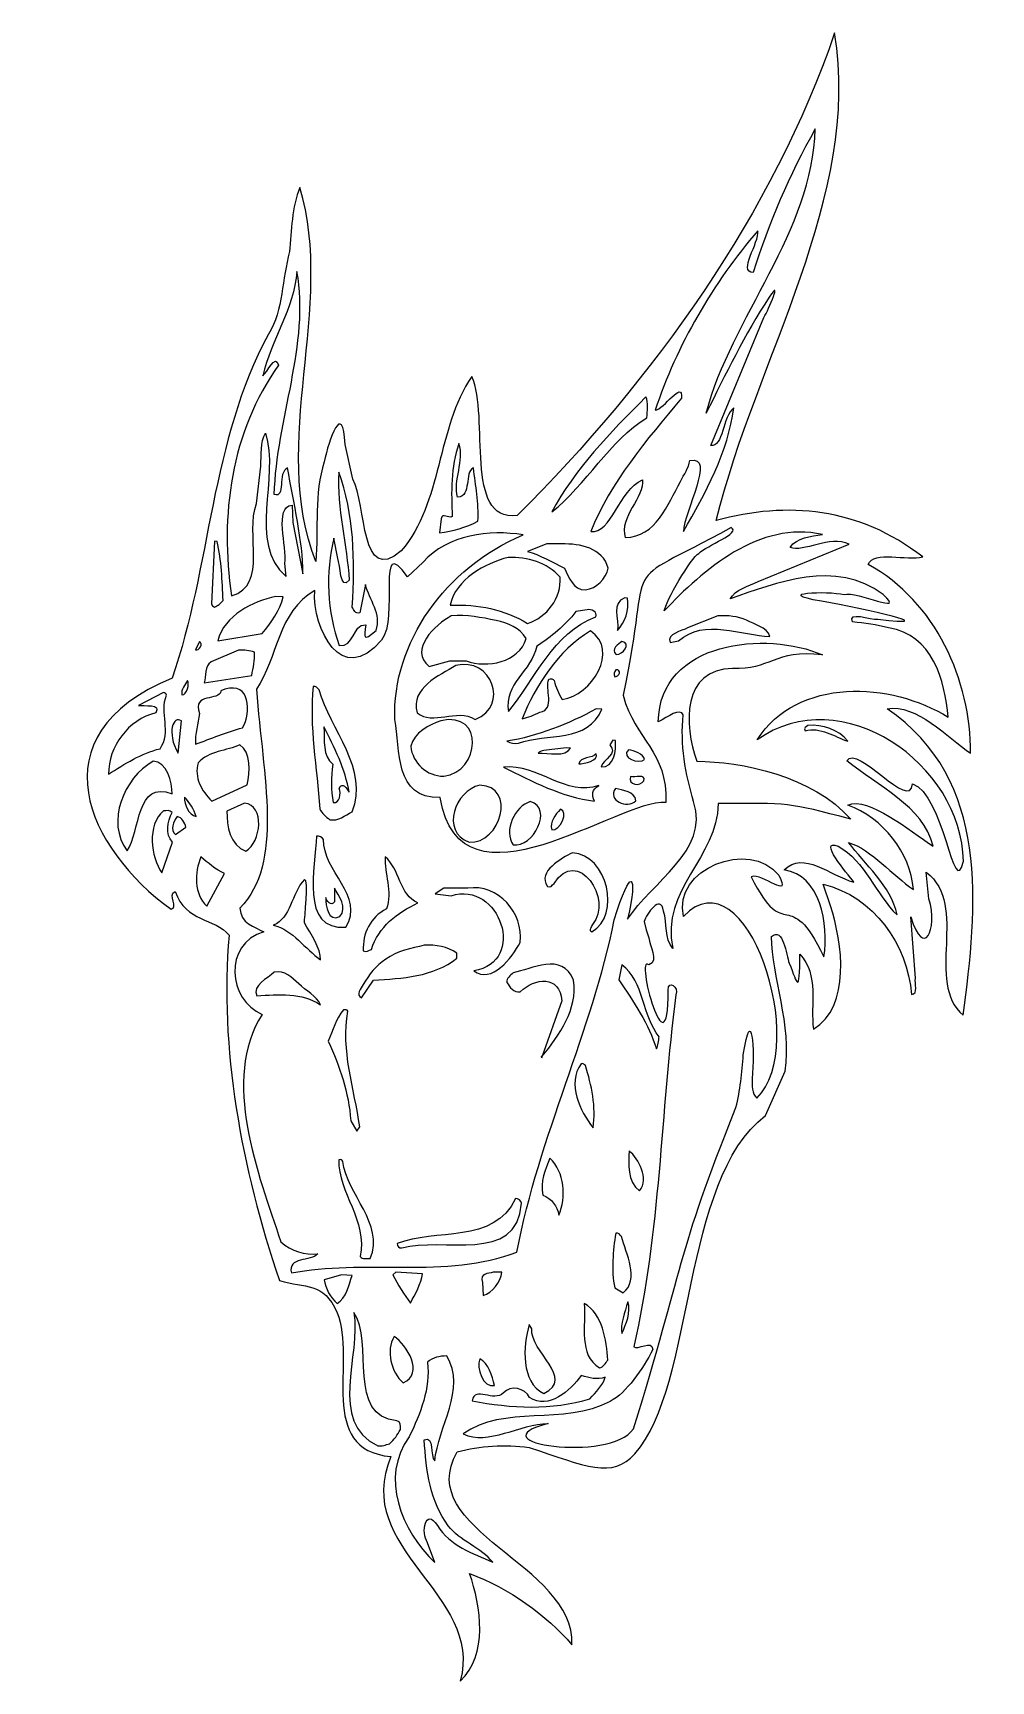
# Model space of a CAD drawing. Header units: centimetres. Extents: x -5.2 to 4.9, y -8.7 to 8.7.
import ezdxf

# ---------------------------------------------------------------- set-up
doc = ezdxf.new("R2010")
doc.units = ezdxf.units.CM
doc.header["$MEASUREMENT"] = 0
doc.layers.add('Ebene 1', color=7, linetype='Continuous')

msp = doc.modelspace()

# ---------------------------------------------------------------- linework, layer by layer
at = {"layer": 'Ebene 1'}
for points, knots in [([(3.21832, 8.69639), (3.50534, 6.97173), (2.38774, 5.26485), (1.96864, 3.55035), (1.96864, 3.55035), (2.71794, 3.75101), (3.47232, 3.69259), (4.14796, 3.16427), (4.14796, 3.16427), (3.98286, 3.12363), (3.63234, 3.23285), (3.57138, 3.08553), (3.57138, 3.08553), (4.2902, 2.69183), (4.65596, 1.86125), (4.65342, 1.09163), (4.65342, 1.09163), (4.40704, 1.26181), (4.08446, 1.61487), (3.77204, 1.56153), (3.77204, 1.56153), (4.86932, 0.81731), (4.72708, -0.53396), (4.57468, -1.67442), (4.57468, -1.67442), (4.16574, -1.3239), (4.64072, -0.51872), (4.18606, -0.16312), (4.18606, -0.16312), (4.18606, -0.16312), (4.214, -0.44506), (4.214, -0.44506), (4.214, -0.44506), (4.31052, -0.77272), (4.15812, -1.08768), (4.0235, -0.63556), (4.0235, -0.63556), (4.0235, -0.63556), (4.07176, -1.28326), (4.07176, -1.28326), (4.07176, -1.28326), (4.05906, -1.3366), (4.10732, -1.45344), (4.02858, -1.45344), (4.02858, -1.45344), (3.99048, -0.92766), (3.6298, -0.41966), (3.0964, -0.29012), (3.0964, -0.29012), (3.0964, -0.29012), (3.17514, -0.51872), (3.17514, -0.51872), (3.17514, -0.51872), (3.30214, -0.91242), (3.39104, -1.5779), (2.9948, -1.82174), (2.9948, -1.82174), (2.95924, -1.56266), (3.05576, -1.25024), (2.85256, -1.02926), (2.85256, -1.02926), (2.84748, -1.46614), (2.82716, -1.34676), (2.73826, -1.12324), (2.73826, -1.12324), (2.70524, -1.03688), (2.6773, -0.73208), (2.5503, -0.84384), (2.5503, -0.84384), (2.55538, -1.2604), (2.77128, -1.78364), (2.69508, -2.2637), (2.69508, -2.2637), (2.69508, -2.2637), (2.4868, -2.7336), (2.4868, -2.7336), (2.4868, -2.7336), (1.59272, -3.41686), (1.75274, -5.58094), (1.11012, -6.3023), (1.11012, -6.3023), (0.86882, -6.57408), (0.59196, -6.43438), (-0.00747, -6.23626), (-0.00747, -6.23626), (-0.26401, -6.2007), (-0.52563, -6.22102), (-0.76693, -6.28198), (-0.76693, -6.28198), (-1.24191, -7.1151), (0.48528, -7.4707), (0.44464, -8.31906), (0.44464, -8.31906), (0.18302, -8.00918), (-0.22845, -7.71962), (-0.63485, -7.56722), (-0.63485, -7.56722), (-0.51547, -7.91774), (-0.43673, -8.42574), (-0.73391, -8.7026), (-0.73391, -8.7026), (-0.48499, -7.77804), (-1.88453, -7.31576), (-1.46543, -6.33278), (-1.46543, -6.33278), (-2.25791, -6.25912), (-1.82865, -5.31932), (-2.03439, -4.81386), (-2.03439, -4.81386), (-2.17663, -4.48112), (-2.36967, -4.55986), (-2.64399, -4.4735), (-2.64399, -4.4735), (-3.04531, -3.2924), (-3.27899, -2.01224), (-3.17485, -0.8286), (-3.17485, -0.8286), (-3.32725, -0.64318), (-3.63205, -0.69144), (-3.74381, -0.36886), (-3.74381, -0.36886), (-3.83017, -0.40188), (-3.70317, -0.54158), (-3.78699, -0.55428), (-3.78699, -0.55428), (-4.66075, 0.07817), (-5.24495, 1.27959), (-3.77683, 1.88411), (-3.77683, 1.88411), (-3.36535, 3.06521), (-3.37297, 4.38601), (-2.75829, 5.51631), (-2.75829, 5.51631), (-2.60081, 5.77793), (-2.61605, 6.09797), (-2.53731, 6.38753), (-2.53731, 6.38753), (-2.51445, 6.60851), (-2.51191, 6.85997), (-2.42809, 7.06571), (-2.42809, 7.06571), (-2.04709, 5.80587), (-2.75067, 4.37331), (-2.25791, 3.11601), (-2.25791, 3.11601), (-2.22997, 3.46653), (-2.28077, 3.83229), (-2.16901, 4.17011), (-2.16901, 4.17011), (-2.12329, 4.39617), (-1.97597, 4.83305), (-1.94803, 4.35045), (-1.94803, 4.35045), (-1.94803, 4.35045), (-1.86929, 3.98723), (-1.86929, 3.98723), (-1.86929, 3.98723), (-1.71689, 3.71545), (-1.79817, 2.85439), (-1.35621, 3.22777), (-1.35621, 3.22777), (-0.91933, 3.74593), (-0.98791, 4.51555), (-0.61199, 5.06927), (-0.61199, 5.06927), (-0.41895, 4.64255), (-0.70343, 3.53511), (-0.13447, 3.60115), (-0.13447, 3.60115), (1.31078, 5.03625), (2.56808, 6.79901), (3.21832, 8.69639)], [0, 0, 0, 0, 0.02325581, 0.02325581, 0.02325581, 0.02325581, 0.04651163, 0.04651163, 0.04651163, 0.04651163, 0.06976744, 0.06976744, 0.06976744, 0.06976744, 0.09302326, 0.09302326, 0.09302326, 0.09302326, 0.11627907, 0.11627907, 0.11627907, 0.11627907, 0.13953488, 0.13953488, 0.13953488, 0.13953488, 0.1627907, 0.1627907, 0.1627907, 0.1627907, 0.18604651, 0.18604651, 0.18604651, 0.18604651, 0.20930233, 0.20930233, 0.20930233, 0.20930233, 0.23255814, 0.23255814, 0.23255814, 0.23255814, 0.25581395, 0.25581395, 0.25581395, 0.25581395, 0.27906977, 0.27906977, 0.27906977, 0.27906977, 0.30232558, 0.30232558, 0.30232558, 0.30232558, 0.3255814, 0.3255814, 0.3255814, 0.3255814, 0.34883721, 0.34883721, 0.34883721, 0.34883721, 0.37209302, 0.37209302, 0.37209302, 0.37209302, 0.39534884, 0.39534884, 0.39534884, 0.39534884, 0.41860465, 0.41860465, 0.41860465, 0.41860465, 0.44186047, 0.44186047, 0.44186047, 0.44186047, 0.46511628, 0.46511628, 0.46511628, 0.46511628, 0.48837209, 0.48837209, 0.48837209, 0.48837209, 0.51162791, 0.51162791, 0.51162791, 0.51162791, 0.53488372, 0.53488372, 0.53488372, 0.53488372, 0.55813953, 0.55813953, 0.55813953, 0.55813953, 0.58139535, 0.58139535, 0.58139535, 0.58139535, 0.60465116, 0.60465116, 0.60465116, 0.60465116, 0.62790698, 0.62790698, 0.62790698, 0.62790698, 0.65116279, 0.65116279, 0.65116279, 0.65116279, 0.6744186, 0.6744186, 0.6744186, 0.6744186, 0.69767442, 0.69767442, 0.69767442, 0.69767442, 0.72093023, 0.72093023, 0.72093023, 0.72093023, 0.74418605, 0.74418605, 0.74418605, 0.74418605, 0.76744186, 0.76744186, 0.76744186, 0.76744186, 0.79069767, 0.79069767, 0.79069767, 0.79069767, 0.81395349, 0.81395349, 0.81395349, 0.81395349, 0.8372093, 0.8372093, 0.8372093, 0.8372093, 0.86046512, 0.86046512, 0.86046512, 0.86046512, 0.88372093, 0.88372093, 0.88372093, 0.88372093, 0.90697674, 0.90697674, 0.90697674, 0.90697674, 0.93023256, 0.93023256, 0.93023256, 0.93023256, 0.95348837, 0.95348837, 0.95348837, 0.95348837, 0.97674419, 0.97674419, 0.97674419, 0.97674419, 1, 1, 1, 1]), ([(1.98388, 2.54197), (2.09056, 2.54705), (2.19724, 2.53943), (2.28868, 2.49879), (2.28868, 2.49879), (2.36996, 2.44799), (2.50204, 2.42767), (2.53506, 2.32607), (2.53506, 2.32607), (2.24042, 2.33115), (1.84418, 2.52419), (1.56986, 2.27781), (1.56986, 2.27781), (1.56986, 2.27781), (1.48096, 2.26257), (1.48096, 2.26257), (1.48096, 2.26257), (1.4454, 2.35147), (1.60288, 2.38449), (1.66638, 2.41497), (1.66638, 2.41497), (1.66638, 2.41497), (1.98388, 2.54197), (1.98388, 2.54197)], [0, 0, 0, 0, 0.16666667, 0.16666667, 0.16666667, 0.16666667, 0.33333333, 0.33333333, 0.33333333, 0.33333333, 0.5, 0.5, 0.5, 0.5, 0.66666667, 0.66666667, 0.66666667, 0.66666667, 0.83333333, 0.83333333, 0.83333333, 0.83333333, 1, 1, 1, 1]), ([(-2.28585, 1.79775), (-2.25791, 1.80791), (-2.24267, 1.77743), (-2.22489, 1.76219), (-2.22489, 1.76219), (-2.10551, 1.34309), (-1.68895, 0.91891), (-1.87691, 0.47441), (-1.87691, 0.47441), (-1.95057, 0.43631), (-2.01915, 0.37281), (-2.11059, 0.39059), (-2.11059, 0.39059), (-2.15377, 0.41853), (-2.19441, 0.45917), (-2.21727, 0.50489), (-2.21727, 0.50489), (-2.24521, 0.93161), (-2.33157, 1.38373), (-2.28585, 1.79775)], [0, 0, 0, 0, 0.2, 0.2, 0.2, 0.2, 0.4, 0.4, 0.4, 0.4, 0.6, 0.6, 0.6, 0.6, 0.8, 0.8, 0.8, 0.8, 1, 1, 1, 1]), ([(2.93384, 1.38627), (3.09132, 1.39897), (3.25896, 1.34309), (3.35802, 1.21863), (3.35802, 1.21863), (3.21578, 1.26689), (3.06592, 1.37357), (2.9059, 1.33039), (2.9059, 1.33039), (2.88304, 1.36341), (2.92368, 1.36595), (2.93384, 1.38627)], [0, 0, 0, 0, 0.33333333, 0.33333333, 0.33333333, 0.33333333, 0.66666667, 0.66666667, 0.66666667, 0.66666667, 1, 1, 1, 1]), ([(-2.25283, 0.21533), (-2.21981, 0.22549), (-2.19695, 0.20517), (-2.17663, 0.18231), (-2.17663, 0.18231), (-2.18933, -0.14788), (-1.73721, -0.41966), (-1.94041, -0.74224), (-1.94041, -0.74224), (-2.43063, -0.7905), (-2.26299, -0.09962), (-2.25283, 0.21533)], [0, 0, 0, 0, 0.33333333, 0.33333333, 0.33333333, 0.33333333, 0.66666667, 0.66666667, 0.66666667, 0.66666667, 1, 1, 1, 1]), ([(0.44972, 0.04261), (0.8231, 0.01975), (0.96534, -0.62032), (0.65546, -0.79304), (0.65546, -0.79304), (0.61736, -0.78034), (0.65292, -0.74224), (0.66054, -0.71684), (0.66054, -0.71684), (0.89168, -0.45268), (0.49798, 0.11627), (0.25668, -0.2825), (0.25668, -0.2825), (0.23636, -0.30282), (0.21604, -0.3333), (0.18556, -0.31298), (0.18556, -0.31298), (0.07634, -0.1555), (0.33796, -0.01834), (0.44972, 0.04261)], [0, 0, 0, 0, 0.2, 0.2, 0.2, 0.2, 0.4, 0.4, 0.4, 0.4, 0.6, 0.6, 0.6, 0.6, 0.8, 0.8, 0.8, 0.8, 1, 1, 1, 1]), ([(-1.52639, -0.0031), (-1.37653, -0.11994), (-1.37653, -0.40442), (-1.18095, -0.48824), (-1.18095, -0.48824), (-1.39685, -0.5873), (-1.60005, -0.74224), (-1.67117, -0.97846), (-1.67117, -0.97846), (-1.69911, -0.98862), (-1.72705, -1.00894), (-1.75753, -0.9937), (-1.75753, -0.9937), (-1.76769, -0.81336), (-1.68387, -0.63556), (-1.51369, -0.55174), (-1.51369, -0.55174), (-1.44511, -0.3714), (-1.53909, -0.17074), (-1.52639, -0.0031)], [0, 0, 0, 0, 0.2, 0.2, 0.2, 0.2, 0.4, 0.4, 0.4, 0.4, 0.6, 0.6, 0.6, 0.6, 0.8, 0.8, 0.8, 0.8, 1, 1, 1, 1]), ([(-2.37983, -0.23932), (-2.32903, -0.2317), (-2.37983, -0.66096), (-2.37983, -0.69652), (-2.37983, -0.69652), (-2.30871, -0.81844), (-2.20711, -0.97084), (-2.20965, -1.08768), (-2.20965, -1.08768), (-2.37221, -0.97592), (-2.49921, -0.77018), (-2.70749, -0.72446), (-2.70749, -0.72446), (-2.51953, -0.64572), (-2.51953, -0.39426), (-2.37983, -0.23932)], [0, 0, 0, 0, 0.25, 0.25, 0.25, 0.25, 0.5, 0.5, 0.5, 0.5, 0.75, 0.75, 0.75, 0.75, 1, 1, 1, 1]), ([(-0.90917, -0.3333), (-0.90917, -0.3333), (-0.65517, -0.3333), (-0.65517, -0.3333), (-0.65517, -0.3333), (-0.33513, -0.27996), (-0.06335, -0.59746), (-0.10145, -0.9048), (-0.10145, -0.9048), (-0.18527, -1.06482), (-0.40625, -1.3493), (-0.59167, -1.20452), (-0.59167, -1.20452), (-0.02017, -1.11308), (-0.31735, -0.24694), (-0.83043, -0.41204), (-0.83043, -0.41204), (-0.83043, -0.41204), (-0.99807, -0.39172), (-0.99807, -0.39172), (-0.99807, -0.39172), (-0.99807, -0.39172), (-0.90917, -0.3333), (-0.90917, -0.3333)], [0, 0, 0, 0, 0.16666667, 0.16666667, 0.16666667, 0.16666667, 0.33333333, 0.33333333, 0.33333333, 0.33333333, 0.5, 0.5, 0.5, 0.5, 0.66666667, 0.66666667, 0.66666667, 0.66666667, 0.83333333, 0.83333333, 0.83333333, 0.83333333, 1, 1, 1, 1]), ([(-1.11491, -0.93528), (-0.99045, -0.92512), (-0.87107, -0.95052), (-0.76947, -1.0191), (-0.76947, -1.0191), (-0.76947, -1.0191), (-0.76947, -1.07244), (-0.76947, -1.07244), (-0.76947, -1.07244), (-1.01839, -1.26802), (-1.35113, -1.2858), (-1.64831, -1.30358), (-1.64831, -1.30358), (-1.64831, -1.30358), (-1.77785, -1.489), (-1.77785, -1.489), (-1.77785, -1.489), (-1.83881, -1.4636), (-1.78293, -1.3874), (-1.75753, -1.3493), (-1.75753, -1.3493), (-1.70165, -1.25024), (-1.62291, -1.1461), (-1.52131, -1.0826), (-1.52131, -1.0826), (-1.40193, -0.9937), (-1.24699, -0.9683), (-1.11491, -0.93528)], [0, 0, 0, 0, 0.14285714, 0.14285714, 0.14285714, 0.14285714, 0.28571429, 0.28571429, 0.28571429, 0.28571429, 0.42857143, 0.42857143, 0.42857143, 0.42857143, 0.57142857, 0.57142857, 0.57142857, 0.57142857, 0.71428571, 0.71428571, 0.71428571, 0.71428571, 0.85714286, 0.85714286, 0.85714286, 0.85714286, 1, 1, 1, 1]), ([(0.13222, -2.10622), (0.13222, -2.10622), (0.33796, -1.52202), (0.33796, -1.52202), (0.33796, -1.52202), (0.31764, -1.24516), (0.05094, -1.27818), (-0.10145, -1.4255), (-0.10145, -1.4255), (-0.16749, -1.44074), (-0.21321, -1.3747), (-0.24115, -1.32644), (-0.24115, -1.32644), (-0.24623, -1.2858), (-0.20559, -1.25278), (-0.17511, -1.22484), (-0.17511, -1.22484), (0.01792, -1.19182), (0.33796, -0.99878), (0.46242, -1.30358), (0.46242, -1.30358), (0.50814, -1.616), (0.31002, -1.88016), (0.13222, -2.10622)], [0, 0, 0, 0, 0.16666667, 0.16666667, 0.16666667, 0.16666667, 0.33333333, 0.33333333, 0.33333333, 0.33333333, 0.5, 0.5, 0.5, 0.5, 0.66666667, 0.66666667, 0.66666667, 0.66666667, 0.83333333, 0.83333333, 0.83333333, 0.83333333, 1, 1, 1, 1]), ([(-2.69733, -1.21976), (-2.58557, -1.19436), (-2.51445, -1.28072), (-2.43825, -1.34168), (-2.43825, -1.34168), (-2.36459, -1.4128), (-2.24775, -1.47122), (-2.20965, -1.56266), (-2.20965, -1.56266), (-2.40777, -1.43312), (-2.65415, -1.45344), (-2.88021, -1.46868), (-2.88021, -1.46868), (-2.93609, -1.35946), (-2.76337, -1.28326), (-2.69733, -1.21976)], [0, 0, 0, 0, 0.25, 0.25, 0.25, 0.25, 0.5, 0.5, 0.5, 0.5, 0.75, 0.75, 0.75, 0.75, 1, 1, 1, 1]), ([(-1.96835, -1.616), (-1.95311, -1.61854), (-1.92263, -1.60584), (-1.92009, -1.63124), (-1.92009, -1.63124), (-1.99629, -2.04526), (-1.85151, -2.44912), (-1.79563, -2.85044), (-1.79563, -2.85044), (-1.79563, -2.85044), (-1.82611, -2.89616), (-1.82611, -2.89616), (-1.82611, -2.89616), (-1.82611, -2.89616), (-1.88961, -2.78694), (-1.88961, -2.78694), (-1.88961, -2.78694), (-1.91247, -2.48976), (-2.00391, -2.21544), (-2.12837, -1.94874), (-2.12837, -1.94874), (-2.08011, -1.83444), (-2.04709, -1.71252), (-1.96835, -1.616)], [0, 0, 0, 0, 0.16666667, 0.16666667, 0.16666667, 0.16666667, 0.33333333, 0.33333333, 0.33333333, 0.33333333, 0.5, 0.5, 0.5, 0.5, 0.66666667, 0.66666667, 0.66666667, 0.66666667, 0.83333333, 0.83333333, 0.83333333, 0.83333333, 1, 1, 1, 1]), ([(-2.01661, -3.19842), (-1.99629, -3.19334), (-1.98359, -3.2035), (-1.97343, -3.2162), (-1.97343, -3.2162), (-1.93025, -3.56926), (-1.53401, -3.86898), (-1.68387, -4.24236), (-1.68387, -4.24236), (-1.71943, -4.23474), (-1.76515, -4.2576), (-1.79055, -4.22204), (-1.79055, -4.22204), (-1.70927, -3.8385), (-2.02677, -3.5464), (-2.01661, -3.19842)], [0, 0, 0, 0, 0.25, 0.25, 0.25, 0.25, 0.5, 0.5, 0.5, 0.5, 0.75, 0.75, 0.75, 0.75, 1, 1, 1, 1]), ([(-0.14971, -3.6099), (-0.11923, -3.60482), (-0.09637, -3.63276), (-0.08621, -3.65816), (-0.08621, -3.65816), (-0.13701, -4.31348), (-0.92695, -4.0036), (-1.35113, -4.1306), (-1.35113, -4.1306), (-1.37907, -4.13822), (-1.40447, -4.11028), (-1.39939, -4.08488), (-1.39939, -4.08488), (-1.00315, -3.92232), (-0.37831, -4.09504), (-0.14971, -3.6099)], [0, 0, 0, 0, 0.25, 0.25, 0.25, 0.25, 0.5, 0.5, 0.5, 0.5, 0.75, 0.75, 0.75, 0.75, 1, 1, 1, 1])]:
    msp.add_open_spline(points, degree=3, knots=knots, dxfattribs=at)
at = {"layer": 'Ebene 1', "color": 7}
for points, knots in [([(3.01258, 7.68293), (2.99226, 6.60851), (2.12612, 5.69157), (1.86196, 4.68319), (1.86196, 4.68319), (2.06262, 5.08451), (2.2709, 5.51631), (2.52744, 5.90747), (2.52744, 5.90747), (2.66968, 6.12845), (2.52236, 5.77285), (2.47156, 5.69411), (2.47156, 5.69411), (2.47156, 5.69411), (1.91022, 4.34283), (1.91022, 4.34283), (1.91022, 4.34283), (2.04484, 4.31997), (2.03214, 4.64763), (2.15406, 4.73907), (2.15406, 4.73907), (2.09564, 4.27425), (1.8518, 3.83737), (1.6232, 3.43351), (1.6232, 3.43351), (1.62574, 3.64179), (1.96864, 4.24631), (1.68924, 4.18281), (1.68924, 4.18281), (1.67908, 4.10153), (1.62574, 4.03549), (1.59272, 3.96183), (1.59272, 3.96183), (1.45302, 3.71799), (1.3311, 3.37255), (1.00852, 3.37001), (1.00852, 3.37001), (0.93486, 3.58083), (1.21934, 3.79927), (1.18886, 3.97961), (1.18886, 3.97961), (0.94248, 3.87039), (0.85866, 3.40303), (0.64276, 3.43351), (0.64276, 3.43351), (0.85104, 3.95167), (1.23458, 4.40125), (1.60034, 4.84067), (1.60034, 4.84067), (1.62066, 5.04133), (1.41238, 4.71875), (1.32348, 4.71367), (1.32348, 4.71367), (1.54954, 5.39693), (1.93562, 6.05987), (2.40806, 6.60851), (2.40806, 6.60851), (2.42584, 6.48151), (2.19216, 6.16909), (2.3598, 6.16909), (2.3598, 6.16909), (2.51982, 6.68725), (2.73826, 7.19271), (3.01258, 7.68293)], [0, 0, 0, 0, 0.0625, 0.0625, 0.0625, 0.0625, 0.125, 0.125, 0.125, 0.125, 0.1875, 0.1875, 0.1875, 0.1875, 0.25, 0.25, 0.25, 0.25, 0.3125, 0.3125, 0.3125, 0.3125, 0.375, 0.375, 0.375, 0.375, 0.4375, 0.4375, 0.4375, 0.4375, 0.5, 0.5, 0.5, 0.5, 0.5625, 0.5625, 0.5625, 0.5625, 0.625, 0.625, 0.625, 0.625, 0.6875, 0.6875, 0.6875, 0.6875, 0.75, 0.75, 0.75, 0.75, 0.8125, 0.8125, 0.8125, 0.8125, 0.875, 0.875, 0.875, 0.875, 0.9375, 0.9375, 0.9375, 0.9375, 1, 1, 1, 1]), ([(-2.45857, 6.17925), (-2.31887, 5.41725), (-2.67447, 4.61207), (-2.69733, 3.82467), (-2.69733, 3.82467), (-2.57287, 3.77895), (-2.66939, 4.05581), (-2.55763, 4.10407), (-2.55763, 4.10407), (-2.49413, 3.73577), (-2.39507, 3.33445), (-2.39507, 2.98647), (-2.39507, 2.98647), (-2.39507, 2.98647), (-2.50175, 3.52749), (-2.50175, 3.52749), (-2.50175, 3.52749), (-2.50175, 3.52749), (-2.50937, 3.71037), (-2.50937, 3.71037), (-2.50937, 3.71037), (-2.70495, 3.69513), (-2.55763, 3.27095), (-2.58557, 3.09569), (-2.58557, 3.09569), (-2.58557, 3.09569), (-2.57287, 2.95853), (-2.57287, 2.95853), (-2.57287, 2.95853), (-2.98689, 3.31413), (-2.63637, 4.00247), (-2.79131, 4.47237), (-2.79131, 4.47237), (-2.84719, 4.37839), (-2.83195, 4.24123), (-2.83957, 4.12439), (-2.83957, 4.12439), (-2.83957, 4.12439), (-2.88529, 3.72815), (-2.88529, 3.72815), (-2.88529, 3.72815), (-3.00975, 3.40811), (-2.75321, 2.87471), (-3.14945, 2.75279), (-3.14945, 2.75279), (-3.27391, 3.59861), (-3.15453, 4.48761), (-2.65161, 5.18865), (-2.65161, 5.18865), (-2.68717, 5.31819), (-2.77099, 5.10991), (-2.81925, 5.07689), (-2.81925, 5.07689), (-2.73035, 5.45281), (-2.48905, 5.78555), (-2.45857, 6.17925)], [0, 0, 0, 0, 0.07142857, 0.07142857, 0.07142857, 0.07142857, 0.14285714, 0.14285714, 0.14285714, 0.14285714, 0.21428571, 0.21428571, 0.21428571, 0.21428571, 0.28571429, 0.28571429, 0.28571429, 0.28571429, 0.35714286, 0.35714286, 0.35714286, 0.35714286, 0.42857143, 0.42857143, 0.42857143, 0.42857143, 0.5, 0.5, 0.5, 0.5, 0.57142857, 0.57142857, 0.57142857, 0.57142857, 0.64285714, 0.64285714, 0.64285714, 0.64285714, 0.71428571, 0.71428571, 0.71428571, 0.71428571, 0.78571429, 0.78571429, 0.78571429, 0.78571429, 0.85714286, 0.85714286, 0.85714286, 0.85714286, 0.92857143, 0.92857143, 0.92857143, 0.92857143, 1, 1, 1, 1]), ([(1.22442, 4.85337), (1.25744, 4.79749), (1.23712, 4.70351), (1.23712, 4.63493), (1.23712, 4.63493), (0.84342, 4.39363), (0.5945, 3.92627), (0.23128, 3.63925), (0.23128, 3.63925), (0.47258, 4.08883), (0.8485, 4.47745), (1.22442, 4.85337)], [0, 0, 0, 0, 0.33333333, 0.33333333, 0.33333333, 0.33333333, 0.66666667, 0.66666667, 0.66666667, 0.66666667, 1, 1, 1, 1]), ([(-0.74915, 4.36061), (-0.68311, 4.18281), (-0.81519, 3.97199), (-0.76185, 3.79673), (-0.76185, 3.79673), (-0.60691, 3.80435), (-0.69835, 4.05835), (-0.59421, 4.10407), (-0.59421, 4.10407), (-0.57389, 3.91865), (-0.53579, 3.73577), (-0.54849, 3.54273), (-0.54849, 3.54273), (-0.67295, 3.47415), (-0.81519, 3.43859), (-0.95235, 3.41827), (-0.95235, 3.41827), (-0.95235, 3.41827), (-0.93711, 3.56813), (-0.93711, 3.56813), (-0.93711, 3.56813), (-0.91933, 3.63671), (-0.86345, 3.56813), (-0.81773, 3.59099), (-0.81773, 3.59099), (-0.83043, 3.83991), (-0.83551, 4.11677), (-0.74915, 4.36061)], [0, 0, 0, 0, 0.14285714, 0.14285714, 0.14285714, 0.14285714, 0.28571429, 0.28571429, 0.28571429, 0.28571429, 0.42857143, 0.42857143, 0.42857143, 0.42857143, 0.57142857, 0.57142857, 0.57142857, 0.57142857, 0.71428571, 0.71428571, 0.71428571, 0.71428571, 0.85714286, 0.85714286, 0.85714286, 0.85714286, 1, 1, 1, 1]), ([(-2.01661, 4.06089), (-1.85405, 3.62147), (-1.84389, 3.12871), (-1.87437, 2.63595), (-1.87437, 2.63595), (-1.85913, 2.60293), (-1.84135, 2.55975), (-1.79563, 2.57499), (-1.79563, 2.57499), (-1.79563, 2.57499), (-1.73467, 2.87217), (-1.73467, 2.87217), (-1.73467, 2.87217), (-1.69403, 2.71215), (-1.55941, 2.55721), (-1.62291, 2.38957), (-1.62291, 2.38957), (-1.76769, 2.26003), (-1.74737, 2.31591), (-1.73213, 2.44799), (-1.73213, 2.44799), (-1.87437, 2.45307), (-1.85405, 2.20923), (-2.01153, 2.22955), (-2.01153, 2.22955), (-2.13853, 2.57753), (-2.16139, 3.00679), (-2.06741, 3.36239), (-2.06741, 3.36239), (-2.06741, 3.36239), (-2.02677, 3.14903), (-2.02677, 3.14903), (-2.02677, 3.14903), (-1.99883, 3.08299), (-2.00645, 2.80359), (-1.90739, 2.91789), (-1.90739, 2.91789), (-1.92517, 3.28365), (-2.04201, 3.68243), (-2.01661, 4.06089)], [0, 0, 0, 0, 0.1, 0.1, 0.1, 0.1, 0.2, 0.2, 0.2, 0.2, 0.3, 0.3, 0.3, 0.3, 0.4, 0.4, 0.4, 0.4, 0.5, 0.5, 0.5, 0.5, 0.6, 0.6, 0.6, 0.6, 0.7, 0.7, 0.7, 0.7, 0.8, 0.8, 0.8, 0.8, 0.9, 0.9, 0.9, 0.9, 1, 1, 1, 1]), ([(2.12612, 3.47415), (2.23534, 3.41827), (1.86958, 3.28619), (1.78322, 3.20237), (1.78322, 3.20237), (1.70448, 3.15919), (1.42762, 2.68675), (1.42, 2.59531), (1.42, 2.59531), (1.8264, 3.02711), (2.42838, 3.55289), (3.08878, 3.40049), (3.08878, 3.40049), (2.96686, 3.38017), (2.81954, 3.37255), (2.74842, 3.26587), (2.74842, 3.26587), (2.88558, 3.20491), (3.16498, 3.40049), (3.37326, 3.29889), (3.37326, 3.29889), (3.37326, 3.29889), (2.4106, 2.90519), (2.4106, 2.90519), (2.4106, 2.90519), (2.31154, 2.85947), (2.16422, 2.81629), (2.11596, 2.72231), (2.11596, 2.72231), (2.59856, 2.88995), (3.23102, 3.14649), (3.72886, 2.76803), (3.72886, 2.76803), (3.9854, 2.53943), (3.45708, 2.81121), (3.31738, 2.76803), (3.31738, 2.76803), (3.14974, 2.80867), (2.5376, 2.78835), (3.08116, 2.69691), (3.08116, 2.69691), (3.54852, 2.61563), (4.4045, 2.42005), (3.67298, 2.50641), (3.67298, 2.50641), (3.59932, 2.50133), (3.3504, 2.59531), (3.40628, 2.47847), (3.40628, 2.47847), (3.53582, 2.46577), (3.66282, 2.44799), (3.78728, 2.41497), (3.78728, 2.41497), (4.24956, 2.34893), (4.38164, 1.86125), (4.4172, 1.47263), (4.4172, 1.47263), (3.81776, 1.84855), (2.82462, 1.89935), (2.40044, 1.23387), (2.40044, 1.23387), (3.2869, 1.86125), (4.56198, 0.98749), (4.57722, -0.04882), (4.57722, -0.04882), (4.47816, -0.4857), (4.3664, 0.66999), (4.04128, 0.76905), (4.04128, 0.76905), (4.01588, 0.46425), (3.45708, 1.19831), (3.34786, 1.01289), (3.34786, 1.01289), (3.66282, 0.74873), (4.15304, 0.53791), (4.25972, 0.11119), (4.25972, 0.11119), (4.00318, 0.27629), (3.57646, 0.63951), (3.35802, 0.54553), (3.35802, 0.54553), (3.72886, 0.40583), (4.01588, 0.05023), (4.05144, -0.346), (4.05144, -0.346), (3.82792, -0.20122), (3.60948, 0.07817), (3.36564, 0.14929), (3.36564, 0.14929), (3.53328, -0.07422), (3.81268, -0.30536), (3.87872, -0.61524), (3.87872, -0.61524), (3.65012, -0.39934), (3.54344, -0.04628), (3.25388, 0.11119), (3.25388, 0.11119), (3.03544, 0.19247), (3.34786, -0.17582), (3.42152, -0.26726), (3.42152, -0.26726), (3.16498, -0.20376), (2.8932, 0.07055), (2.68492, -0.14026), (2.68492, -0.14026), (3.06338, -0.18852), (3.16244, -0.70922), (3.10402, -1.0572), (3.10402, -1.0572), (2.72302, -0.2698), (2.7027, -0.94544), (2.33694, -0.21138), (2.33694, -0.21138), (2.4614, -0.1682), (2.77128, -0.46792), (2.62904, -0.19614), (2.62904, -0.19614), (2.3217, 0.19755), (1.50128, -0.13518), (1.6232, -0.63048), (1.6232, -0.63048), (2.28106, 0.06801), (2.9694, -1.99954), (2.39536, -2.54818), (2.39536, -2.54818), (2.34456, -2.49992), (2.34456, -2.4161), (2.3471, -2.34244), (2.3471, -2.34244), (2.37758, -2.04272), (2.34202, -1.53472), (2.25312, -2.09098), (2.25312, -2.09098), (2.24296, -2.27894), (2.2201, -2.46944), (2.17692, -2.64724), (2.17692, -2.64724), (1.53684, -4.23982), (1.6359, -4.29824), (1.09488, -6.04068), (1.09488, -6.04068), (0.8485, -6.40136), (-0.59929, -6.188), (0.19318, -5.9848), (0.19318, -5.9848), (-0.09891, -5.98734), (-0.44181, -6.21848), (-0.70343, -6.09402), (-0.70343, -6.09402), (-0.27925, -5.78414), (0.35828, -6.01274), (0.8485, -5.75112), (0.8485, -5.75112), (1.02376, -5.65714), (1.18886, -5.41076), (1.30062, -5.20248), (1.30062, -5.20248), (1.28792, -5.09326), (1.13806, -5.21518), (1.09742, -5.17454), (1.09742, -5.17454), (1.37936, -3.94518), (1.37936, -2.71836), (1.54192, -1.45852), (1.54192, -1.45852), (1.58002, -1.37724), (1.4581, -1.29088), (1.46064, -1.41026), (1.46064, -1.41026), (1.46572, -2.35514), (1.09996, -1.01402), (1.25744, -1.14102), (1.25744, -1.14102), (1.37174, -1.0953), (1.25744, -0.94036), (1.25744, -0.85654), (1.25744, -0.85654), (1.25744, -0.85654), (1.2295, -0.77272), (1.2295, -0.77272), (1.2295, -0.77272), (1.2295, -0.77272), (1.20918, -0.68382), (1.20918, -0.68382), (1.20918, -0.68382), (1.23204, -0.60254), (1.3819, -0.38918), (1.41238, -0.5746), (1.41238, -0.5746), (1.45556, -0.7016), (1.41746, -0.8667), (1.5089, -0.9683), (1.5089, -0.9683), (1.37428, -0.35108), (1.98642, -0.0031), (1.98896, 0.56077), (1.98896, 0.56077), (2.73572, 0.56585), (2.72302, 0.57347), (3.3885, 0.39567), (3.3885, 0.39567), (2.98718, 0.85795), (2.22264, 1.00527), (1.7629, 1.00781), (1.7629, 1.00781), (1.62574, 1.39643), (1.60796, 1.97809), (2.14136, 1.98825), (2.14136, 1.98825), (2.53252, 1.96285), (2.5757, 2.19145), (3.09132, 2.13049), (3.09132, 2.13049), (2.50204, 2.38957), (1.3692, 2.28035), (1.3565, 1.42437), (1.3565, 1.42437), (1.4581, 1.47771), (1.59018, 1.57677), (1.62066, 1.49803), (1.62066, 1.49803), (1.5851, 1.18815), (1.64352, 0.87065), (1.72988, 0.58109), (1.72988, 0.58109), (1.89752, 0.05785), (1.28792, -0.26472), (1.03138, -0.66096), (1.03138, -0.66096), (1.14822, -0.16312), (1.06186, -0.09708), (0.89168, -0.66604), (0.89168, -0.66604), (0.65546, -1.84968), (0.10174, -2.9368), (-0.13701, -4.17378), (-0.13701, -4.17378), (-0.86599, -4.4608), (-1.78039, -4.24236), (-2.51699, -4.39476), (-2.51699, -4.39476), (-2.56017, -4.22204), (-2.31379, -4.27538), (-2.23759, -4.1941), (-2.23759, -4.1941), (-2.37221, -4.2068), (-2.51699, -4.16616), (-2.62875, -4.06456), (-2.62875, -4.06456), (-2.86497, -3.34574), (-3.26629, -2.35514), (-2.82433, -1.66426), (-2.82433, -1.66426), (-3.18501, -1.51694), (-3.24089, -0.92004), (-2.80655, -0.79304), (-2.80655, -0.79304), (-2.90307, -0.74224), (-3.05547, -0.70668), (-3.06055, -0.54158), (-3.06055, -0.54158), (-2.59319, -0.0666), (-2.81671, 0.83509), (-2.88529, 1.76727), (-2.88529, 1.76727), (-2.65923, 2.10763), (-2.66177, 2.58515), (-2.27061, 2.81121), (-2.27061, 2.81121), (-2.29347, 2.40227), (-1.98613, 1.78759), (-1.56703, 2.28543), (-1.56703, 2.28543), (-1.37399, 2.50641), (-1.63561, 3.44113), (-1.29017, 2.95345), (-1.29017, 2.95345), (-1.29017, 2.95345), (-1.12507, 3.10839), (-1.12507, 3.10839), (-1.12507, 3.10839), (-0.86853, 3.40557), (-0.42149, 3.45383), (-0.07097, 3.39795), (-0.07097, 3.39795), (-0.89393, 3.05251), (-1.45273, 2.25495), (-1.42479, 1.44723), (-1.42479, 1.44723), (-1.36637, 1.13481), (-1.43241, 0.60649), (-0.94473, 0.62427), (-0.94473, 0.62427), (-0.73645, -0.67366), (0.9374, 0.61411), (1.43524, 0.57093), (1.43524, 0.57093), (1.4581, 1.11195), (1.11266, 1.22879), (0.98566, 1.70377), (0.98566, 1.70377), (1.3184, 3.25571), (0.8739, 2.79089), (2.12612, 3.47415)], [0, 0, 0, 0, 0.01315789, 0.01315789, 0.01315789, 0.01315789, 0.02631579, 0.02631579, 0.02631579, 0.02631579, 0.03947368, 0.03947368, 0.03947368, 0.03947368, 0.05263158, 0.05263158, 0.05263158, 0.05263158, 0.06578947, 0.06578947, 0.06578947, 0.06578947, 0.07894737, 0.07894737, 0.07894737, 0.07894737, 0.09210526, 0.09210526, 0.09210526, 0.09210526, 0.10526316, 0.10526316, 0.10526316, 0.10526316, 0.11842105, 0.11842105, 0.11842105, 0.11842105, 0.13157895, 0.13157895, 0.13157895, 0.13157895, 0.14473684, 0.14473684, 0.14473684, 0.14473684, 0.15789474, 0.15789474, 0.15789474, 0.15789474, 0.17105263, 0.17105263, 0.17105263, 0.17105263, 0.18421053, 0.18421053, 0.18421053, 0.18421053, 0.19736842, 0.19736842, 0.19736842, 0.19736842, 0.21052632, 0.21052632, 0.21052632, 0.21052632, 0.22368421, 0.22368421, 0.22368421, 0.22368421, 0.23684211, 0.23684211, 0.23684211, 0.23684211, 0.25, 0.25, 0.25, 0.25, 0.26315789, 0.26315789, 0.26315789, 0.26315789, 0.27631579, 0.27631579, 0.27631579, 0.27631579, 0.28947368, 0.28947368, 0.28947368, 0.28947368, 0.30263158, 0.30263158, 0.30263158, 0.30263158, 0.31578947, 0.31578947, 0.31578947, 0.31578947, 0.32894737, 0.32894737, 0.32894737, 0.32894737, 0.34210526, 0.34210526, 0.34210526, 0.34210526, 0.35526316, 0.35526316, 0.35526316, 0.35526316, 0.36842105, 0.36842105, 0.36842105, 0.36842105, 0.38157895, 0.38157895, 0.38157895, 0.38157895, 0.39473684, 0.39473684, 0.39473684, 0.39473684, 0.40789474, 0.40789474, 0.40789474, 0.40789474, 0.42105263, 0.42105263, 0.42105263, 0.42105263, 0.43421053, 0.43421053, 0.43421053, 0.43421053, 0.44736842, 0.44736842, 0.44736842, 0.44736842, 0.46052632, 0.46052632, 0.46052632, 0.46052632, 0.47368421, 0.47368421, 0.47368421, 0.47368421, 0.48684211, 0.48684211, 0.48684211, 0.48684211, 0.5, 0.5, 0.5, 0.5, 0.51315789, 0.51315789, 0.51315789, 0.51315789, 0.52631579, 0.52631579, 0.52631579, 0.52631579, 0.53947368, 0.53947368, 0.53947368, 0.53947368, 0.55263158, 0.55263158, 0.55263158, 0.55263158, 0.56578947, 0.56578947, 0.56578947, 0.56578947, 0.57894737, 0.57894737, 0.57894737, 0.57894737, 0.59210526, 0.59210526, 0.59210526, 0.59210526, 0.60526316, 0.60526316, 0.60526316, 0.60526316, 0.61842105, 0.61842105, 0.61842105, 0.61842105, 0.63157895, 0.63157895, 0.63157895, 0.63157895, 0.64473684, 0.64473684, 0.64473684, 0.64473684, 0.65789474, 0.65789474, 0.65789474, 0.65789474, 0.67105263, 0.67105263, 0.67105263, 0.67105263, 0.68421053, 0.68421053, 0.68421053, 0.68421053, 0.69736842, 0.69736842, 0.69736842, 0.69736842, 0.71052632, 0.71052632, 0.71052632, 0.71052632, 0.72368421, 0.72368421, 0.72368421, 0.72368421, 0.73684211, 0.73684211, 0.73684211, 0.73684211, 0.75, 0.75, 0.75, 0.75, 0.76315789, 0.76315789, 0.76315789, 0.76315789, 0.77631579, 0.77631579, 0.77631579, 0.77631579, 0.78947368, 0.78947368, 0.78947368, 0.78947368, 0.80263158, 0.80263158, 0.80263158, 0.80263158, 0.81578947, 0.81578947, 0.81578947, 0.81578947, 0.82894737, 0.82894737, 0.82894737, 0.82894737, 0.84210526, 0.84210526, 0.84210526, 0.84210526, 0.85526316, 0.85526316, 0.85526316, 0.85526316, 0.86842105, 0.86842105, 0.86842105, 0.86842105, 0.88157895, 0.88157895, 0.88157895, 0.88157895, 0.89473684, 0.89473684, 0.89473684, 0.89473684, 0.90789474, 0.90789474, 0.90789474, 0.90789474, 0.92105263, 0.92105263, 0.92105263, 0.92105263, 0.93421053, 0.93421053, 0.93421053, 0.93421053, 0.94736842, 0.94736842, 0.94736842, 0.94736842, 0.96052632, 0.96052632, 0.96052632, 0.96052632, 0.97368421, 0.97368421, 0.97368421, 0.97368421, 0.98684211, 0.98684211, 0.98684211, 0.98684211, 1, 1, 1, 1]), ([(-3.32979, 3.33191), (-3.32979, 3.33191), (-3.30185, 3.32937), (-3.30185, 3.32937), (-3.30185, 3.32937), (-3.25359, 3.12871), (-3.24851, 2.91281), (-3.23835, 2.70453), (-3.23835, 2.70453), (-3.26375, 2.67405), (-3.29169, 2.64865), (-3.32979, 2.63595), (-3.32979, 2.63595), (-3.34503, 2.64103), (-3.35773, 2.65373), (-3.36027, 2.66897), (-3.36027, 2.66897), (-3.36027, 2.66897), (-3.32979, 3.33191), (-3.32979, 3.33191)], [0, 0, 0, 0, 0.2, 0.2, 0.2, 0.2, 0.4, 0.4, 0.4, 0.4, 0.6, 0.6, 0.6, 0.6, 0.8, 0.8, 0.8, 0.8, 1, 1, 1, 1]), ([(0.18048, 3.30143), (0.18048, 3.30143), (0.33796, 3.30143), (0.33796, 3.30143), (0.33796, 3.30143), (0.53354, 3.30651), (0.76722, 3.26079), (0.82818, 3.04743), (0.82818, 3.04743), (0.80278, 2.93059), (0.70626, 2.83407), (0.58688, 2.81629), (0.58688, 2.81629), (0.4548, 2.81375), (0.4167, 2.95091), (0.3659, 3.04489), (0.3659, 3.04489), (0.2389, 3.10839), (0.10682, 3.18713), (-0.02271, 3.22269), (-0.02271, 3.22269), (-0.02271, 3.22269), (0.18048, 3.30143), (0.18048, 3.30143)], [0, 0, 0, 0, 0.16666667, 0.16666667, 0.16666667, 0.16666667, 0.33333333, 0.33333333, 0.33333333, 0.33333333, 0.5, 0.5, 0.5, 0.5, 0.66666667, 0.66666667, 0.66666667, 0.66666667, 0.83333333, 0.83333333, 0.83333333, 0.83333333, 1, 1, 1, 1]), ([(-0.22845, 3.15919), (-0.02525, 3.16173), (0.18048, 3.11093), (0.32018, 2.95091), (0.32018, 2.95091), (0.33796, 2.73247), (0.17794, 2.52419), (-0.02271, 2.46323), (-0.02271, 2.46323), (-0.26909, 2.61309), (-0.54595, 2.66389), (-0.84059, 2.65627), (-0.84059, 2.65627), (-0.78217, 2.93059), (-0.46975, 3.09823), (-0.22845, 3.15919)], [0, 0, 0, 0, 0.25, 0.25, 0.25, 0.25, 0.5, 0.5, 0.5, 0.5, 0.75, 0.75, 0.75, 0.75, 1, 1, 1, 1]), ([(-2.68209, 2.74771), (-2.68209, 2.74771), (-2.60335, 2.74517), (-2.60335, 2.74517), (-2.60335, 2.74517), (-2.63637, 2.60039), (-2.73035, 2.47085), (-2.82687, 2.35655), (-2.82687, 2.35655), (-2.82687, 2.35655), (-3.29423, 2.27781), (-3.29423, 2.27781), (-3.29423, 2.27781), (-3.22311, 2.55467), (-2.92339, 2.69183), (-2.68209, 2.74771)], [0, 0, 0, 0, 0.25, 0.25, 0.25, 0.25, 0.5, 0.5, 0.5, 0.5, 0.75, 0.75, 0.75, 0.75, 1, 1, 1, 1]), ([(0.6072, 2.60547), (0.65038, 2.62071), (0.71642, 2.58261), (0.69864, 2.53181), (0.69864, 2.53181), (0.24144, 2.36417), (0.05856, 1.87395), (-0.22337, 1.53359), (-0.22337, 1.53359), (-0.28179, 1.82315), (0.023, 1.96285), (0.0738, 2.22193), (0.0738, 2.22193), (0.22366, 2.32353), (0.37606, 2.43783), (0.48528, 2.58769), (0.48528, 2.58769), (0.48528, 2.58769), (0.6072, 2.60547), (0.6072, 2.60547)], [0, 0, 0, 0, 0.2, 0.2, 0.2, 0.2, 0.4, 0.4, 0.4, 0.4, 0.6, 0.6, 0.6, 0.6, 0.8, 0.8, 0.8, 0.8, 1, 1, 1, 1]), ([(1.00344, 2.73247), (1.00344, 2.73247), (1.03138, 2.72993), (1.03138, 2.72993), (1.03138, 2.72993), (1.05424, 2.60293), (1.00344, 2.47339), (0.92724, 2.38957), (0.92724, 2.38957), (0.94248, 2.51403), (0.85612, 2.67913), (1.00344, 2.73247)], [0, 0, 0, 0, 0.33333333, 0.33333333, 0.33333333, 0.33333333, 0.66666667, 0.66666667, 0.66666667, 0.66666667, 1, 1, 1, 1]), ([(-0.83043, 2.54197), (-0.66279, 2.55975), (-0.51039, 2.52419), (-0.35545, 2.49371), (-0.35545, 2.49371), (-0.23607, 2.46831), (-0.10145, 2.41497), (-0.03795, 2.30321), (-0.03795, 2.30321), (-0.11669, 2.04921), (-0.44943, 1.98825), (-0.67041, 2.06699), (-0.67041, 2.06699), (-0.67041, 2.06699), (-0.84567, 2.06699), (-0.84567, 2.06699), (-0.84567, 2.06699), (-0.84567, 2.06699), (-1.06157, 2.00857), (-1.06157, 2.00857), (-1.06157, 2.00857), (-1.28509, 2.18383), (-0.99299, 2.45307), (-0.83043, 2.54197)], [0, 0, 0, 0, 0.16666667, 0.16666667, 0.16666667, 0.16666667, 0.33333333, 0.33333333, 0.33333333, 0.33333333, 0.5, 0.5, 0.5, 0.5, 0.66666667, 0.66666667, 0.66666667, 0.66666667, 0.83333333, 0.83333333, 0.83333333, 0.83333333, 1, 1, 1, 1]), ([(-3.48727, 2.27273), (-3.44409, 2.25241), (-3.48727, 2.16859), (-3.53045, 2.18383), (-3.53045, 2.18383), (-3.53045, 2.18383), (-3.48727, 2.27273), (-3.48727, 2.27273)], [0, 0, 0, 0, 0.5, 0.5, 0.5, 0.5, 1, 1, 1, 1]), ([(0.64022, 2.38449), (0.95264, 2.18129), (0.65292, 1.69869), (0.34304, 1.66059), (0.34304, 1.66059), (0.3024, 1.72155), (0.277, 1.79013), (0.25668, 1.85871), (0.25668, 1.85871), (0.24398, 1.87649), (0.22112, 1.88411), (0.2008, 1.87395), (0.2008, 1.87395), (0.15508, 1.77743), (0.27446, 1.55391), (0.10682, 1.52597), (0.10682, 1.52597), (0.04586, 1.49295), (-0.01763, 1.47263), (-0.08113, 1.45485), (-0.08113, 1.45485), (0.0611, 1.80791), (0.29732, 2.17621), (0.64022, 2.38449)], [0, 0, 0, 0, 0.16666667, 0.16666667, 0.16666667, 0.16666667, 0.33333333, 0.33333333, 0.33333333, 0.33333333, 0.5, 0.5, 0.5, 0.5, 0.66666667, 0.66666667, 0.66666667, 0.66666667, 0.83333333, 0.83333333, 0.83333333, 0.83333333, 1, 1, 1, 1]), ([(0.97042, 2.27273), (1.07964, 2.25749), (0.98058, 2.12795), (0.912, 2.13557), (0.912, 2.13557), (0.85104, 2.18891), (0.9374, 2.24733), (0.97042, 2.27273)], [0, 0, 0, 0, 0.5, 0.5, 0.5, 0.5, 1, 1, 1, 1]), ([(-3.07579, 2.17875), (-3.01483, 2.18129), (-2.95895, 2.17875), (-2.90561, 2.16097), (-2.90561, 2.16097), (-2.90053, 2.07461), (-2.91831, 1.99333), (-2.93609, 1.91459), (-2.93609, 1.91459), (-2.93609, 1.91459), (-3.43647, 1.83585), (-3.43647, 1.83585), (-3.43647, 1.83585), (-3.42123, 1.90443), (-3.43139, 2.01365), (-3.36535, 2.05683), (-3.36535, 2.05683), (-3.36535, 2.05683), (-3.07579, 2.17875), (-3.07579, 2.17875)], [0, 0, 0, 0, 0.2, 0.2, 0.2, 0.2, 0.4, 0.4, 0.4, 0.4, 0.6, 0.6, 0.6, 0.6, 0.8, 0.8, 0.8, 0.8, 1, 1, 1, 1]), ([(-0.78217, 2.01873), (-0.40625, 2.11271), (-0.20813, 1.59201), (-0.57643, 1.44977), (-0.57643, 1.44977), (-0.77455, 1.57169), (-1.02601, 1.38119), (-1.18857, 1.51835), (-1.18857, 1.51835), (-1.26223, 1.78759), (-0.95489, 1.90951), (-0.78217, 2.01873)], [0, 0, 0, 0, 0.33333333, 0.33333333, 0.33333333, 0.33333333, 0.66666667, 0.66666667, 0.66666667, 0.66666667, 1, 1, 1, 1]), ([(0.90692, 1.97301), (0.97804, 1.97809), (0.94248, 1.89681), (0.89676, 1.89935), (0.89676, 1.89935), (0.88406, 1.92475), (0.89422, 1.95015), (0.90692, 1.97301)], [0, 0, 0, 0, 0.5, 0.5, 0.5, 0.5, 1, 1, 1, 1]), ([(-3.61427, 1.86125), (-3.58887, 1.82823), (-3.61935, 1.70885), (-3.67269, 1.70885), (-3.67269, 1.70885), (-3.68539, 1.76727), (-3.63713, 1.81299), (-3.61427, 1.86125)], [0, 0, 0, 0, 0.5, 0.5, 0.5, 0.5, 1, 1, 1, 1]), ([(-3.21803, 1.76727), (-2.94879, 1.85109), (-2.93863, 1.52089), (-3.03261, 1.36087), (-3.03261, 1.36087), (-3.20279, 1.31769), (-3.36789, 1.24403), (-3.53045, 1.18815), (-3.53045, 1.18815), (-3.53553, 1.29737), (-3.50251, 1.40405), (-3.48727, 1.51327), (-3.48727, 1.51327), (-3.56855, 1.73933), (-3.27391, 1.63519), (-3.26121, 1.74949), (-3.26121, 1.74949), (-3.26121, 1.74949), (-3.21803, 1.76727), (-3.21803, 1.76727)], [0, 0, 0, 0, 0.2, 0.2, 0.2, 0.2, 0.4, 0.4, 0.4, 0.4, 0.6, 0.6, 0.6, 0.6, 0.8, 0.8, 0.8, 0.8, 1, 1, 1, 1]), ([(-3.86573, 1.73425), (-3.85303, 1.73171), (-3.83779, 1.71901), (-3.83525, 1.70377), (-3.83525, 1.70377), (-3.91145, 1.51835), (-3.77683, 1.31515), (-3.90383, 1.13989), (-3.90383, 1.13989), (-4.09687, 1.09163), (-4.27975, 0.97987), (-4.44739, 0.87065), (-4.44739, 0.87065), (-4.44993, 1.16021), (-4.23911, 1.44977), (-3.94955, 1.51835), (-3.94955, 1.51835), (-3.88351, 1.61995), (-4.07401, 1.58693), (-4.13243, 1.59709), (-4.13243, 1.59709), (-4.13243, 1.59709), (-3.86573, 1.73425), (-3.86573, 1.73425)], [0, 0, 0, 0, 0.16666667, 0.16666667, 0.16666667, 0.16666667, 0.33333333, 0.33333333, 0.33333333, 0.33333333, 0.5, 0.5, 0.5, 0.5, 0.66666667, 0.66666667, 0.66666667, 0.66666667, 0.83333333, 0.83333333, 0.83333333, 0.83333333, 1, 1, 1, 1]), ([(-3.67777, 1.43453), (-3.67777, 1.43453), (-3.71333, 1.09163), (-3.71333, 1.09163), (-3.71333, 1.09163), (-3.83779, 1.31261), (-3.76159, 1.49549), (-3.67777, 1.43453)], [0, 0, 0, 0, 0.5, 0.5, 0.5, 0.5, 1, 1, 1, 1]), ([(-0.93965, 1.43453), (-0.47229, 1.54629), (-0.52563, 0.89097), (-0.90917, 0.85033), (-0.90917, 0.85033), (-1.08697, 0.84779), (-1.23683, 0.99003), (-1.25715, 1.16529), (-1.25715, 1.16529), (-1.22159, 1.31007), (-1.06157, 1.39643), (-0.93965, 1.43453)], [0, 0, 0, 0, 0.33333333, 0.33333333, 0.33333333, 0.33333333, 0.66666667, 0.66666667, 0.66666667, 0.66666667, 1, 1, 1, 1]), ([(0.70118, 1.56153), (0.70118, 1.56153), (0.76214, 1.55899), (0.76214, 1.55899), (0.76214, 1.55899), (0.61736, 1.19831), (0.1754, 1.30753), (-0.11923, 1.19831), (-0.11923, 1.19831), (-0.15987, 1.19577), (-0.20305, 1.19323), (-0.24115, 1.21863), (-0.24115, 1.21863), (0.07888, 1.26943), (0.41162, 1.40151), (0.70118, 1.56153)], [0, 0, 0, 0, 0.25, 0.25, 0.25, 0.25, 0.5, 0.5, 0.5, 0.5, 0.75, 0.75, 0.75, 0.75, 1, 1, 1, 1]), ([(-2.17409, 1.37103), (-2.06487, 1.16021), (-1.94549, 0.91891), (-1.90739, 0.68015), (-1.90739, 0.68015), (-1.92517, 0.71317), (-1.98359, 0.80207), (-2.01153, 0.72079), (-2.01153, 0.72079), (-1.99121, 0.67253), (-2.00391, 0.55569), (-2.07503, 0.57093), (-2.07503, 0.57093), (-2.10043, 0.70301), (-2.09789, 0.84017), (-2.08011, 0.97733), (-2.08011, 0.97733), (-2.19187, 1.05861), (-2.16393, 1.23133), (-2.17409, 1.37103)], [0, 0, 0, 0, 0.2, 0.2, 0.2, 0.2, 0.4, 0.4, 0.4, 0.4, 0.6, 0.6, 0.6, 0.6, 0.8, 0.8, 0.8, 0.8, 1, 1, 1, 1]), ([(0.87644, 1.22879), (0.87644, 1.22879), (0.90438, 1.22625), (0.90438, 1.22625), (0.90438, 1.22625), (0.912, 1.12211), (0.89168, 0.93669), (0.75452, 0.94939), (0.75452, 0.94939), (0.7723, 1.03067), (0.9374, 1.08655), (0.84342, 1.18053), (0.84342, 1.18053), (0.84342, 1.18053), (0.87644, 1.22879), (0.87644, 1.22879)], [0, 0, 0, 0, 0.25, 0.25, 0.25, 0.25, 0.5, 0.5, 0.5, 0.5, 0.75, 0.75, 0.75, 0.75, 1, 1, 1, 1]), ([(-3.06055, 1.18053), (-2.94117, 1.10687), (-2.95133, 0.89097), (-2.98435, 0.75889), (-2.98435, 0.75889), (-2.98435, 0.75889), (-3.35773, 0.58617), (-3.35773, 0.58617), (-3.35773, 0.58617), (-3.46187, 0.69285), (-3.54823, 0.83763), (-3.49997, 0.99003), (-3.49997, 0.99003), (-3.38821, 1.12211), (-3.19771, 1.11449), (-3.06055, 1.18053)], [0, 0, 0, 0, 0.25, 0.25, 0.25, 0.25, 0.5, 0.5, 0.5, 0.5, 0.75, 0.75, 0.75, 0.75, 1, 1, 1, 1]), ([(0.38622, 1.15005), (0.38622, 1.15005), (0.4294, 1.14751), (0.4294, 1.14751), (0.4294, 1.14751), (0.3786, 1.04591), (0.19572, 1.09925), (0.08904, 1.09163), (0.08904, 1.09163), (0.09666, 1.10687), (0.12714, 1.11957), (0.14746, 1.11957), (0.14746, 1.11957), (0.14746, 1.11957), (0.23128, 1.13227), (0.23128, 1.13227), (0.23128, 1.13227), (0.23128, 1.13227), (0.38622, 1.15005), (0.38622, 1.15005)], [0, 0, 0, 0, 0.2, 0.2, 0.2, 0.2, 0.4, 0.4, 0.4, 0.4, 0.6, 0.6, 0.6, 0.6, 0.8, 0.8, 0.8, 0.8, 1, 1, 1, 1]), ([(0.70118, 1.08655), (0.73166, 1.01543), (0.57418, 0.97987), (0.5183, 0.97987), (0.5183, 0.97987), (0.52846, 1.05607), (0.66054, 1.03575), (0.70118, 1.08655)], [0, 0, 0, 0, 0.5, 0.5, 0.5, 0.5, 1, 1, 1, 1]), ([(1.04154, 1.12973), (1.1025, 1.11449), (1.19902, 1.08909), (1.21172, 1.02559), (1.21172, 1.02559), (1.15584, 0.97479), (0.95264, 1.04337), (1.04154, 1.12973)], [0, 0, 0, 0, 0.5, 0.5, 0.5, 0.5, 1, 1, 1, 1]), ([(-3.97749, 1.00781), (-3.82763, 1.00781), (-3.77683, 0.78683), (-3.77683, 0.66491), (-3.77683, 0.66491), (-4.15783, 0.81223), (-4.10957, 0.27121), (-4.24927, 0.06293), (-4.24927, 0.06293), (-4.48041, 0.36519), (-4.28483, 0.83001), (-3.97749, 1.00781)], [0, 0, 0, 0, 0.33333333, 0.33333333, 0.33333333, 0.33333333, 0.66666667, 0.66666667, 0.66666667, 0.66666667, 1, 1, 1, 1]), ([(-0.27671, 0.94431), (0.0865, 0.98495), (0.38368, 0.62681), (0.72912, 0.75127), (0.72912, 0.75127), (0.65546, 0.71063), (0.65038, 0.65221), (0.6834, 0.58617), (0.6834, 0.58617), (0.34558, 0.62681), (0.02046, 0.79699), (-0.27671, 0.94431)], [0, 0, 0, 0, 0.33333333, 0.33333333, 0.33333333, 0.33333333, 0.66666667, 0.66666667, 0.66666667, 0.66666667, 1, 1, 1, 1]), ([(1.0644, 0.84525), (1.10758, 0.83255), (1.22696, 0.87827), (1.2041, 0.80207), (1.2041, 0.80207), (1.16854, 0.73857), (1.03392, 0.75381), (1.0644, 0.84525)], [0, 0, 0, 0, 0.5, 0.5, 0.5, 0.5, 1, 1, 1, 1]), ([(-0.52817, 0.75381), (-0.13447, 0.74873), (-0.30973, 0.12897), (-0.63993, 0.15437), (-0.63993, 0.15437), (-0.94981, 0.26613), (-0.78471, 0.70047), (-0.52817, 0.75381)], [0, 0, 0, 0, 0.5, 0.5, 0.5, 0.5, 1, 1, 1, 1]), ([(0.90438, 0.72079), (0.98058, 0.69793), (1.11012, 0.69285), (1.12028, 0.58871), (1.12028, 0.58871), (1.02884, 0.50235), (0.81294, 0.59633), (0.90438, 0.72079)], [0, 0, 0, 0, 0.5, 0.5, 0.5, 0.5, 1, 1, 1, 1]), ([(-3.64475, 0.62681), (-3.59141, 0.57601), (-3.54315, 0.49727), (-3.52283, 0.42615), (-3.52283, 0.42615), (-3.60411, 0.44393), (-3.64729, 0.54807), (-3.64475, 0.62681)], [0, 0, 0, 0, 0.5, 0.5, 0.5, 0.5, 1, 1, 1, 1]), ([(-3.01229, 0.56585), (-2.79131, 0.54045), (-2.83703, 0.15691), (-2.99705, 0.05785), (-2.99705, 0.05785), (-3.16977, 0.12135), (-3.19771, 0.32201), (-3.19771, 0.48203), (-3.19771, 0.48203), (-3.19771, 0.48203), (-3.01229, 0.56585), (-3.01229, 0.56585)], [0, 0, 0, 0, 0.33333333, 0.33333333, 0.33333333, 0.33333333, 0.66666667, 0.66666667, 0.66666667, 0.66666667, 1, 1, 1, 1]), ([(0.00522, 0.58109), (0.2516, 0.51505), (0.0357, 0.08833), (-0.17511, 0.12643), (-0.17511, 0.12643), (-0.28179, 0.27121), (-0.15479, 0.53791), (0.00522, 0.58109)], [0, 0, 0, 0, 0.5, 0.5, 0.5, 0.5, 1, 1, 1, 1]), ([(-3.86573, 0.48457), (-3.83779, 0.48203), (-3.79715, 0.49727), (-3.77683, 0.46679), (-3.77683, 0.46679), (-3.82001, 0.37281), (-3.85557, 0.23819), (-3.77175, 0.15437), (-3.77175, 0.15437), (-3.77175, 0.15437), (-3.88605, -0.17074), (-3.88605, -0.17074), (-3.88605, -0.17074), (-3.99781, -0.0031), (-4.04607, 0.33471), (-3.86573, 0.48457)], [0, 0, 0, 0, 0.25, 0.25, 0.25, 0.25, 0.5, 0.5, 0.5, 0.5, 0.75, 0.75, 0.75, 0.75, 1, 1, 1, 1]), ([(-3.72349, 0.42361), (-3.67269, 0.41853), (-3.64221, 0.35503), (-3.62951, 0.31185), (-3.62951, 0.31185), (-3.62951, 0.31185), (-3.74127, 0.23311), (-3.74127, 0.23311), (-3.74127, 0.23311), (-3.79969, 0.27883), (-3.76413, 0.37281), (-3.72349, 0.42361)], [0, 0, 0, 0, 0.33333333, 0.33333333, 0.33333333, 0.33333333, 0.66666667, 0.66666667, 0.66666667, 0.66666667, 1, 1, 1, 1]), ([(0.32272, 0.50235), (0.4167, 0.47949), (0.32018, 0.27121), (0.23128, 0.28391), (0.23128, 0.28391), (0.21096, 0.37027), (0.26938, 0.44139), (0.32272, 0.50235)], [0, 0, 0, 0, 0.5, 0.5, 0.5, 0.5, 1, 1, 1, 1]), ([(-3.47203, -0.0031), (-3.40091, -0.06152), (-3.31455, -0.13518), (-3.22311, -0.17836), (-3.22311, -0.17836), (-3.22311, -0.17836), (-3.40853, -0.5238), (-3.40853, -0.5238), (-3.40853, -0.5238), (-3.54569, -0.39426), (-3.54061, -0.1682), (-3.47203, -0.0031)], [0, 0, 0, 0, 0.33333333, 0.33333333, 0.33333333, 0.33333333, 0.66666667, 0.66666667, 0.66666667, 0.66666667, 1, 1, 1, 1]), ([(-2.06233, -0.3333), (-2.01407, -0.4095), (-1.92517, -0.54158), (-2.00391, -0.63048), (-2.00391, -0.63048), (-2.12837, -0.69652), (-2.15631, -0.51872), (-2.15377, -0.43236), (-2.15377, -0.43236), (-2.15123, -0.46538), (-2.09535, -0.52888), (-2.06233, -0.47554), (-2.06233, -0.47554), (-2.06233, -0.47554), (-2.06233, -0.3333), (-2.06233, -0.3333)], [0, 0, 0, 0, 0.25, 0.25, 0.25, 0.25, 0.5, 0.5, 0.5, 0.5, 0.75, 0.75, 0.75, 0.75, 1, 1, 1, 1]), ([(0.97042, -1.14102), (1.20918, -1.31628), (1.18886, -1.6922), (1.36666, -1.90048), (1.36666, -1.90048), (1.3565, -1.94112), (1.35904, -1.99954), (1.33618, -2.02748), (1.33618, -2.02748), (1.25998, -1.77094), (1.09234, -1.52964), (0.93994, -1.2985), (0.93994, -1.2985), (0.93994, -1.2985), (0.97042, -1.14102), (0.97042, -1.14102)], [0, 0, 0, 0, 0.25, 0.25, 0.25, 0.25, 0.5, 0.5, 0.5, 0.5, 0.75, 0.75, 0.75, 0.75, 1, 1, 1, 1]), ([(0.5437, -2.18496), (0.56402, -2.17988), (0.57672, -2.19258), (0.58688, -2.20528), (0.58688, -2.20528), (0.65292, -2.40848), (0.70118, -2.6447), (0.66816, -2.8606), (0.66816, -2.8606), (0.531, -2.68534), (0.38622, -2.39832), (0.5437, -2.18496)], [0, 0, 0, 0, 0.33333333, 0.33333333, 0.33333333, 0.33333333, 0.66666667, 0.66666667, 0.66666667, 0.66666667, 1, 1, 1, 1]), ([(1.04916, -3.10444), (1.14822, -3.18826), (1.26506, -3.40162), (1.15838, -3.52608), (1.15838, -3.52608), (1.02884, -3.43464), (1.04154, -3.23652), (1.04916, -3.10444)], [0, 0, 0, 0, 0.5, 0.5, 0.5, 0.5, 1, 1, 1, 1]), ([(0.21096, -3.18318), (0.36844, -3.32542), (0.38622, -3.60228), (0.30748, -3.78262), (0.30748, -3.78262), (0.2897, -3.68864), (0.23128, -3.6099), (0.1373, -3.5718), (0.1373, -3.5718), (0.10936, -3.4321), (0.1627, -3.3051), (0.21096, -3.18318)], [0, 0, 0, 0, 0.33333333, 0.33333333, 0.33333333, 0.33333333, 0.66666667, 0.66666667, 0.66666667, 0.66666667, 1, 1, 1, 1]), ([(0.90692, -3.97312), (0.9374, -3.9655), (0.9501, -3.99344), (0.96788, -4.00868), (0.96788, -4.00868), (1.0136, -4.18648), (1.16346, -4.46334), (0.98566, -4.60558), (0.98566, -4.60558), (0.98566, -4.60558), (0.89676, -4.55224), (0.89676, -4.55224), (0.89676, -4.55224), (0.85866, -4.36428), (0.87898, -4.16108), (0.90692, -3.97312)], [0, 0, 0, 0, 0.25, 0.25, 0.25, 0.25, 0.5, 0.5, 0.5, 0.5, 0.75, 0.75, 0.75, 0.75, 1, 1, 1, 1]), ([(-1.98613, -4.41508), (-1.98613, -4.41508), (-1.87691, -4.42016), (-1.87691, -4.42016), (-1.87691, -4.42016), (-1.90739, -4.51668), (-1.94041, -4.664), (-2.03185, -4.71734), (-2.03185, -4.71734), (-2.10297, -4.65638), (-2.15885, -4.55732), (-2.16901, -4.46588), (-2.16901, -4.46588), (-2.16901, -4.46588), (-1.98613, -4.41508), (-1.98613, -4.41508)], [0, 0, 0, 0, 0.25, 0.25, 0.25, 0.25, 0.5, 0.5, 0.5, 0.5, 0.75, 0.75, 0.75, 0.75, 1, 1, 1, 1]), ([(-1.41463, -4.3846), (-1.41463, -4.3846), (-1.13269, -4.40238), (-1.13269, -4.40238), (-1.13269, -4.40238), (-1.14793, -4.50906), (-1.20889, -4.61574), (-1.25969, -4.71226), (-1.25969, -4.71226), (-1.32319, -4.62336), (-1.39685, -4.51922), (-1.44511, -4.41508), (-1.44511, -4.41508), (-1.44511, -4.41508), (-1.41463, -4.3846), (-1.41463, -4.3846)], [0, 0, 0, 0, 0.25, 0.25, 0.25, 0.25, 0.5, 0.5, 0.5, 0.5, 0.75, 0.75, 0.75, 0.75, 1, 1, 1, 1]), ([(-0.38593, -4.3846), (-0.38593, -4.3846), (-0.29449, -4.38714), (-0.29449, -4.38714), (-0.29449, -4.38714), (-0.30973, -4.49128), (-0.39101, -4.6005), (-0.49261, -4.63352), (-0.49261, -4.63352), (-0.49261, -4.63352), (-0.49769, -4.49636), (-0.49769, -4.49636), (-0.49769, -4.49636), (-0.53325, -4.38968), (-0.44181, -4.40746), (-0.38593, -4.3846)], [0, 0, 0, 0, 0.25, 0.25, 0.25, 0.25, 0.5, 0.5, 0.5, 0.5, 0.75, 0.75, 0.75, 0.75, 1, 1, 1, 1]), ([(-1.85913, -4.81132), (-1.64069, -5.11612), (-1.93533, -5.91622), (-1.40193, -5.95432), (-1.40193, -5.95432), (-1.35875, -5.96448), (-1.36637, -6.00766), (-1.36637, -6.04576), (-1.36637, -6.04576), (-1.39431, -6.10418), (-1.43241, -6.15498), (-1.48067, -6.19816), (-1.48067, -6.19816), (-1.52385, -6.20832), (-1.55941, -6.22864), (-1.60513, -6.21848), (-1.60513, -6.21848), (-2.13853, -5.96702), (-1.77531, -5.25836), (-1.85913, -4.81132)], [0, 0, 0, 0, 0.2, 0.2, 0.2, 0.2, 0.4, 0.4, 0.4, 0.4, 0.6, 0.6, 0.6, 0.6, 0.8, 0.8, 0.8, 0.8, 1, 1, 1, 1]), ([(0.57418, -4.71734), (0.76976, -4.82402), (0.80786, -5.10596), (0.82564, -5.31424), (0.82564, -5.31424), (0.79516, -5.34726), (0.78246, -5.3879), (0.7342, -5.39552), (0.7342, -5.39552), (0.51068, -5.2609), (0.5945, -4.94848), (0.57418, -4.71734)], [0, 0, 0, 0, 0.33333333, 0.33333333, 0.33333333, 0.33333333, 0.66666667, 0.66666667, 0.66666667, 0.66666667, 1, 1, 1, 1]), ([(1.03392, -4.69956), (1.07202, -4.80116), (1.01614, -4.9434), (0.97042, -5.0323), (0.97042, -5.0323), (0.95264, -4.93832), (1.00598, -4.80624), (1.03392, -4.69956)], [0, 0, 0, 0, 0.5, 0.5, 0.5, 0.5, 1, 1, 1, 1]), ([(-0.00747, -4.93832), (-0.00747, -4.93832), (0.02046, -4.98404), (0.02046, -4.98404), (0.02046, -4.98404), (0.00014, -5.22534), (0.48528, -5.50728), (0.14746, -5.6673), (0.14746, -5.6673), (-0.09637, -5.54284), (-0.07097, -5.172), (-0.00747, -4.93832)], [0, 0, 0, 0, 0.33333333, 0.33333333, 0.33333333, 0.33333333, 0.66666667, 0.66666667, 0.66666667, 0.66666667, 1, 1, 1, 1]), ([(-1.43241, -5.06532), (-1.29779, -5.15422), (-1.10983, -5.45394), (-1.33589, -5.55554), (-1.33589, -5.55554), (-1.46543, -5.4387), (-1.52131, -5.21772), (-1.43241, -5.06532)], [0, 0, 0, 0, 0.5, 0.5, 0.5, 0.5, 1, 1, 1, 1]), ([(-1.00315, -7.45292), (-1.35367, -7.11256), (-1.58735, -6.55122), (-1.27239, -6.1245), (-1.27239, -6.1245), (-1.15555, -5.88066), (-1.04633, -5.61142), (-1.07935, -5.3371), (-1.07935, -5.3371), (-1.02601, -5.2863), (-0.94981, -5.27106), (-0.87615, -5.27106), (-0.87615, -5.27106), (-0.66533, -5.62158), (-0.97013, -6.0229), (-1.00315, -6.3785), (-1.00315, -6.3785), (-1.05903, -6.3277), (-1.00315, -6.10926), (-1.11491, -6.15498), (-1.11491, -6.15498), (-1.09459, -6.47756), (-1.05141, -6.8103), (-0.86091, -7.0643), (-0.86091, -7.0643), (-0.74661, -7.2167), (-0.50277, -7.30306), (-0.39101, -7.44784), (-0.39101, -7.44784), (-0.60437, -7.3564), (-0.84059, -7.27512), (-0.97521, -7.06176), (-0.97521, -7.06176), (-1.10221, -6.8611), (-1.15301, -7.13542), (-1.07935, -7.2421), (-1.07935, -7.2421), (-1.07935, -7.2421), (-1.00315, -7.45292), (-1.00315, -7.45292)], [0, 0, 0, 0, 0.1, 0.1, 0.1, 0.1, 0.2, 0.2, 0.2, 0.2, 0.3, 0.3, 0.3, 0.3, 0.4, 0.4, 0.4, 0.4, 0.5, 0.5, 0.5, 0.5, 0.6, 0.6, 0.6, 0.6, 0.7, 0.7, 0.7, 0.7, 0.8, 0.8, 0.8, 0.8, 0.9, 0.9, 0.9, 0.9, 1, 1, 1, 1]), ([(-0.52817, -5.30154), (-0.43165, -5.34726), (-0.39863, -5.48442), (-0.37323, -5.58094), (-0.37323, -5.58094), (-0.49261, -5.61396), (-0.56627, -5.39552), (-0.52817, -5.30154)], [0, 0, 0, 0, 0.5, 0.5, 0.5, 0.5, 1, 1, 1, 1]), ([(0.5437, -5.4768), (0.6326, -5.50474), (0.70626, -5.52506), (0.79516, -5.49458), (0.79516, -5.49458), (0.77484, -5.58348), (0.69356, -5.65206), (0.63514, -5.72318), (0.63514, -5.72318), (0.23128, -5.8451), (-0.19797, -5.82478), (-0.60691, -5.7435), (-0.60691, -5.7435), (-0.58659, -5.58094), (-0.37577, -5.76636), (-0.27925, -5.65968), (-0.27925, -5.65968), (-0.20305, -5.57586), (-0.05065, -5.60888), (-0.00239, -5.70794), (-0.00239, -5.70794), (0.19572, -5.84764), (0.4294, -5.63428), (0.5437, -5.4768)], [0, 0, 0, 0, 0.16666667, 0.16666667, 0.16666667, 0.16666667, 0.33333333, 0.33333333, 0.33333333, 0.33333333, 0.5, 0.5, 0.5, 0.5, 0.66666667, 0.66666667, 0.66666667, 0.66666667, 0.83333333, 0.83333333, 0.83333333, 0.83333333, 1, 1, 1, 1])]:
    msp.add_open_spline(points, degree=3, knots=knots, dxfattribs=at)
msp.add_open_spline([(0.13222, -2.10622), (0.13476, -2.1367), (0.10174, -2.10368), (0.13222, -2.10622)], degree=3, dxfattribs=at)

doc.saveas('drawing.dxf')
